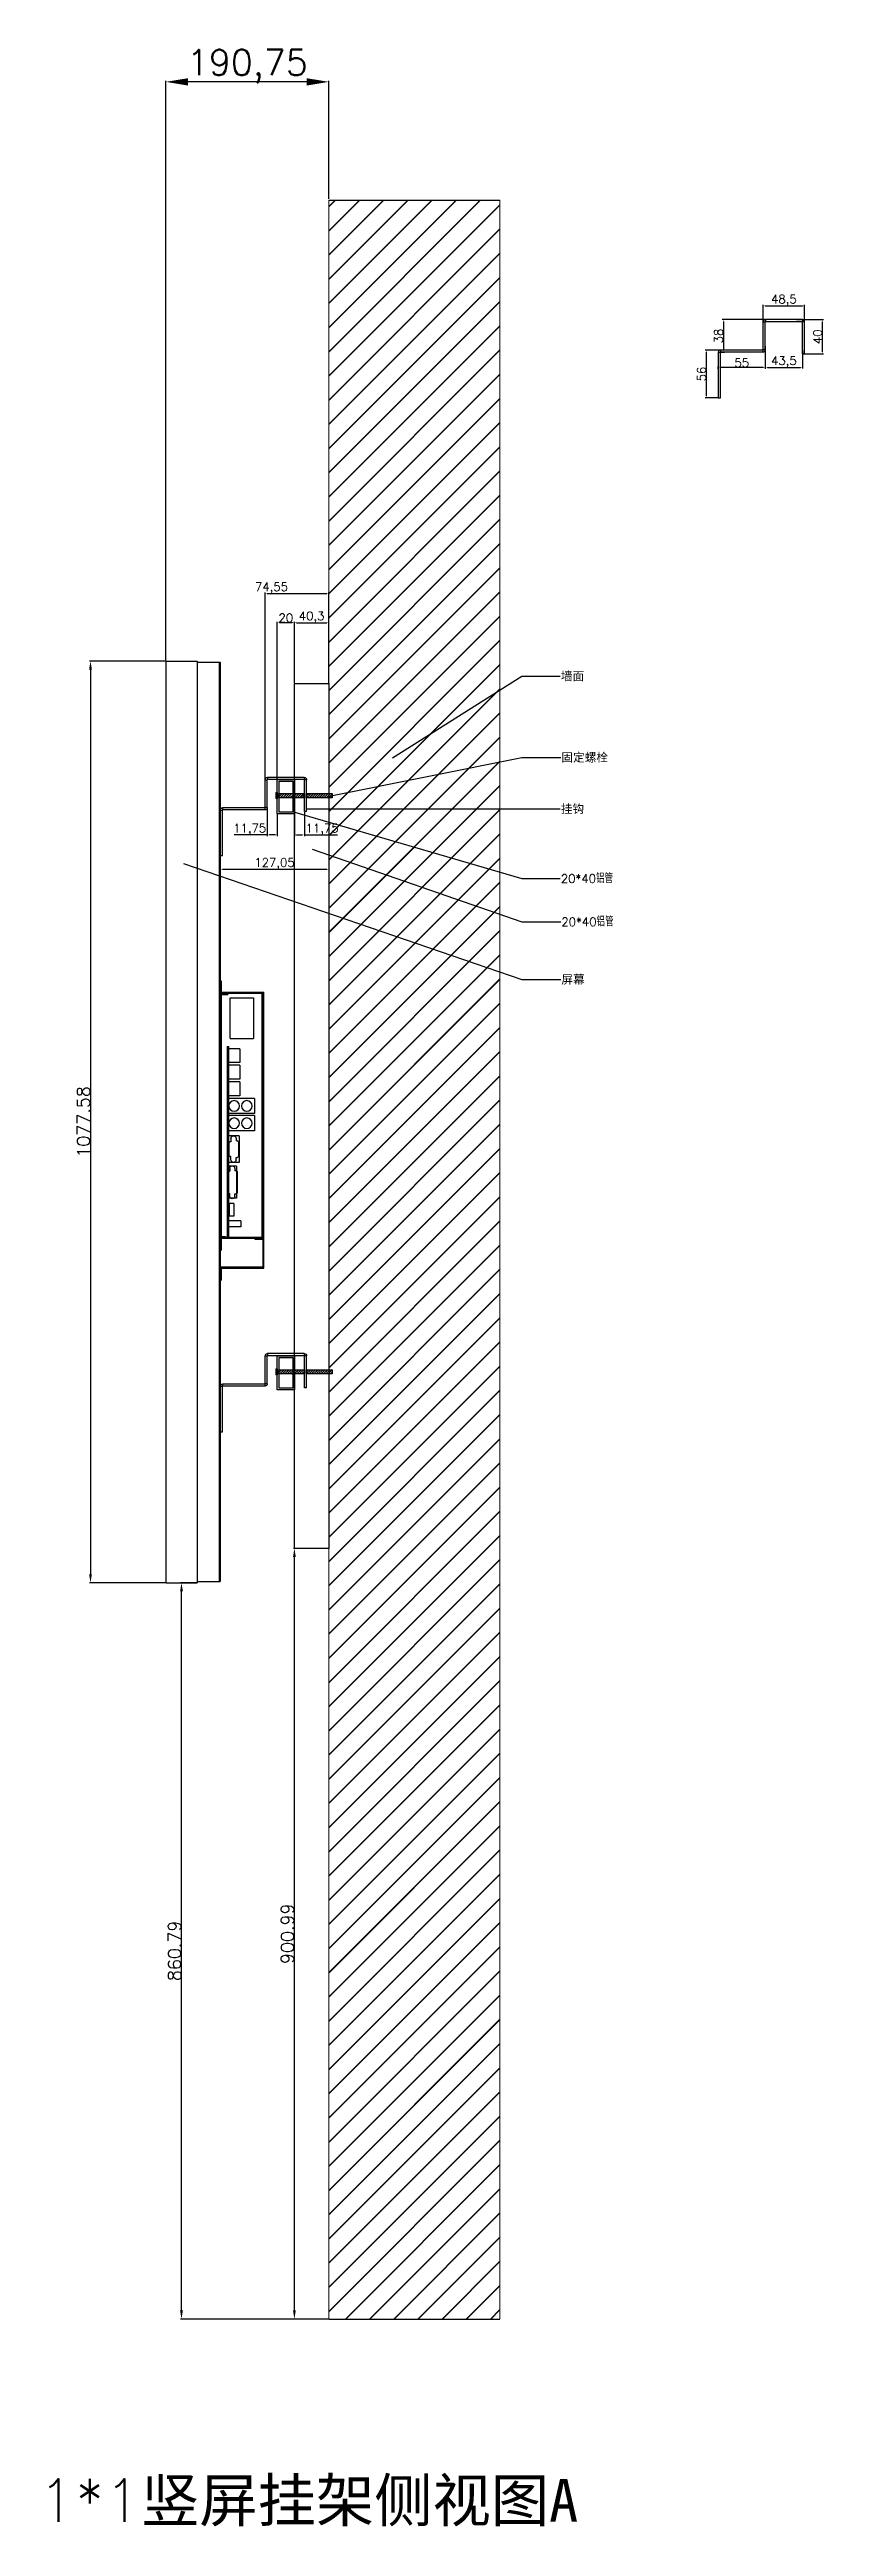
# Model space of a CAD drawing. Header units: millimetres. Extents: x 398 to 15426, y 306 to 4583.
# Drawn here: x 1292 to 2198, y 1043 to 3939 of the extents above; entities that cross this region are included whole.
import ezdxf

# ---------------------------------------------------------------- set-up
doc = ezdxf.new("R2010")
doc.units = ezdxf.units.MM
doc.layers.add('02___PRT_ALL_AXES', color=7, linetype='Continuous')
doc.layers.add('图框', color=7, linetype='Continuous')
doc.layers.add('dim（尺寸标注）', color=4, linetype='Continuous', lineweight=13)
doc.layers.add('粗实线', color=7, linetype='Continuous', lineweight=25)
doc.styles.get("Standard").update_dxf_attribs({"font": 'txt', "bigfont": 'gbcbig.shx'})
doc.dimstyles.new('ISO-25', dxfattribs={"dimtxt": 10, "dimasz": 2.5, "dimexe": 1.25, "dimexo": 0.625, "dimtad": 1, "dimtxsty": 'Standard', "dimcen": 2.5, "dimadec": 0, "dimazin": 0, "dimtfac": 1, "dimtmove": 0, "dimatfit": 3, "dimfxl": 1, "dimarcsym": 0})
doc.dimstyles.new('副本 ISO-25', dxfattribs={"dimtxt": 15, "dimasz": 10, "dimexe": 1.25, "dimexo": 0.625, "dimtad": 1, "dimdsep": 46, "dimtxsty": 'Standard', "dimcen": 2.5, "dimclrd": 4, "dimclre": 4, "dimclrt": 4, "dimadec": 0, "dimazin": 0, "dimtfac": 1, "dimtmove": 0, "dimatfit": 3, "dimfxl": 1, "dimarcsym": 0})

msp = doc.modelspace()

# ---------------------------------------------------------------- texts
at = {"color": 4, "char_height": 10, "attachment_point": 1}
for s, insert in [('{\\fSTSong|b0|i0|c134|p2;墙面}', (1890.268, 3210.99)), ('{\\fSimSun|b0|i0|c134|p2;固定螺栓}', (1890.893, 3116.047)), ('{\\fSimSun|b0|i0|c134|p2;挂钩}', (1890.268, 3055.825)), ('20*40铝管', (1890.268, 2974.356)), ('20*40铝管', (1890.893, 2923.767)), ('{\\fSimSun|b0|i0|c134|p2;屏幕}', (1890.893, 2856.424))]:
    msp.add_mtext(s, dxfattribs=dict(at, insert=insert))
at = {"insert": (1279.139, 1098.486), "char_height": 50, "width": 844.96559, "attachment_point": 1}
msp.add_mtext('1*1{\\fSimHei|b0|i0|c134|p2;竖屏挂架侧视图A}', dxfattribs=at)

# ---------------------------------------------------------------- blocks, each defined once
blk = doc.blocks.new('*D118')
at = {"layer": 'Defpoints', "color": 0}
for p in [(1428.1, 3900.8), (1618.8, 3763.3), (1428.1, 3223.7)]:
    blk.add_point(p, dxfattribs=at)
at = {"layer": 'dim（尺寸标注）', "color": 0, "lineweight": -2}
for p, q in [((1428.1, 3224.4), (1428.1, 3902)), ((1592.8, 3900.8), (1454.1, 3900.8)), ((1618.8, 3764), (1618.8, 3902))]:
    blk.add_line(p, q, dxfattribs=at)
at = {"layer": 'dim（尺寸标注）', "color": 0}
for points in [[(1454.1, 3905.1), (1454.1, 3896.5), (1428.1, 3900.8)], [(1592.8, 3905.1), (1592.8, 3896.5), (1618.8, 3900.8)]]:
    blk.add_solid(points, dxfattribs=at)
at = {"layer": 'dim（尺寸标注）', "color": 0, "lineweight": 13, "insert": (1523.5, 3918.9), "char_height": 30, "attachment_point": 5}
blk.add_mtext('190,75', dxfattribs=at)
blk = doc.blocks.new('hgdhgfdgdhgf')
at = {"color": 3, "linetype": 'Continuous'}
for p, q in [((-21743.6, 10461.8), (-21741.1, 10461.8)), ((-21743.6, 10424.5), (-21743.6, 10461.8)), ((-21741.1, 10424.5), (-21741.1, 10461.8)), ((-21740.9, 10464.5), (-21697.8, 10464.5)), ((-21740.9, 10464.5), (-21740.9, 10462)), ((-21740.9, 10462), (-21697.8, 10462)), ((-21697.8, 10464.5), (-21697.8, 10462)), ((-21695.1, 10461.8), (-21697.6, 10461.8)), ((-21697.6, 10429.2), (-21697.6, 10461.8)), ((-21695.1, 10429.2), (-21695.1, 10461.8)), ((-21697.6, 10429.2), (-21695.1, 10429.2)), ((-21694.9, 10429), (-21645.3, 10429)), ((-21694.9, 10426.5), (-21694.9, 10429)), ((-21694.9, 10426.5), (-21645.3, 10426.5)), ((-21645.3, 10429), (-21645.3, 10426.5)), ((-21642.6, 10426.3), (-21645.1, 10426.3)), ((-21645.1, 10373), (-21645.1, 10426.3)), ((-21743.6, 10424.5), (-21741.1, 10424.5))]:
    blk.add_line(p, q, dxfattribs=at)
for centre, radius, start, end in [((-21740.9, 10461.8), 2.7, 90, 180), ((-21740.9, 10461.8), 0.2, 90, 180), ((-21697.8, 10461.8), 2.7, 0, 90), ((-21697.8, 10461.8), 0.2, 0, 90), ((-21694.9, 10429.2), 2.7, 180, 270), ((-21694.9, 10429.2), 0.2, 180, 270), ((-21645.3, 10426.3), 2.7, 0, 90), ((-21645.3, 10426.3), 0.2, 0, 90)]:
    blk.add_arc(centre, radius, start, end, dxfattribs=at)
at = {"layer": '02___PRT_ALL_AXES', "color": 3, "linetype": 'Continuous'}
blk.add_line((-21642.6, 10373), (-21645.1, 10373), dxfattribs=at)
at = {"layer": '粗实线', "color": 3}
blk.add_line((-21642.6, 10426.3), (-21642.6, 10373), dxfattribs=at)
blk = doc.blocks.new('hgfdhhgh')
at = {"layer": '粗实线'}
for p in [(87.4, 302.1), (87.4, -371.6)]:
    blk.add_blockref('hgdhgfdgdhgf', p, dxfattribs=at)
blk = doc.blocks.new('gfsdgfgfsgg')
at = {"layer": '粗实线', "color": 1}
for p, q in [((-8243.3, 7890.3), (-8243.3, 7930.3)), ((-8243.3, 7930.3), (-8223.3, 7930.3)), ((-8241.3, 7892.3), (-8241.3, 7928.3)), ((-8241.3, 7928.3), (-8225.3, 7928.3)), ((-8225.3, 7928.3), (-8225.3, 7892.3)), ((-8223.3, 7930.3), (-8223.3, 7890.3)), ((-8223.3, 7890.3), (-8243.3, 7890.3)), ((-8225.3, 7892.3), (-8241.3, 7892.3))]:
    blk.add_line(p, q, dxfattribs=at)
blk = doc.blocks.new('*D205')
at = {"color": 0, "lineweight": -2}
for p, q in [((1544.3, 3085.7), (1544.3, 3303.8)), ((1546.8, 3302.6), (1616.3, 3302.6)), ((1618.8, 3198.7), (1618.8, 3303.8))]:
    blk.add_line(p, q, dxfattribs=at)
at = {"color": 0}
for points in [[(1546.8, 3303), (1546.8, 3302.2), (1544.3, 3302.6)], [(1616.3, 3303), (1616.3, 3302.2), (1618.8, 3302.6)]]:
    blk.add_solid(points, dxfattribs=at)
at = {"layer": 'Defpoints', "color": 0}
for p in [(1618.8, 3302.6), (1618.8, 3198.1), (1544.3, 3085)]:
    blk.add_point(p, dxfattribs=at)
at = {"color": 0, "insert": (1551.7, 3309), "char_height": 10, "attachment_point": 5}
blk.add_mtext('74,55', dxfattribs=at)
blk = doc.blocks.new('LL')
h = blk.add_hatch()
h.set_pattern_fill('JIS_LC_20A', color=256, scale=0.1, style=0)
h.paths.add_polyline_path([(2311.8, 2364.2), (2311.8, 2359.2), (2327.8, 2359.2), (2327.8, 2364.2)])
h.paths.add_polyline_path([(2329.8, 2364.2), (2329.8, 2359.2), (2341.6, 2359.2), (2341.6, 2364.2)])
h.paths.add_polyline_path([(2374.2, 2359.2), (2374.2, 2364.2), (2344.1, 2364.2), (2344.1, 2359.2)])
for p, q in [((2308.1, 2365.2), (2309.8, 2365.2)), ((2308.1, 2365.2), (2308.1, 2358.2)), ((2308.1, 2363), (2309.8, 2363)), ((2308.1, 2360.3), (2309.8, 2360.3)), ((2309.8, 2358.2), (2308.1, 2358.2)), ((2309.8, 2365.2), (2309.8, 2358.2)), ((2327.8, 2364.2), (2327.8, 2359.2)), ((2329.8, 2364.2), (2329.8, 2359.2)), ((2341.6, 2364.2), (2341.6, 2359.2)), ((2344.1, 2364.2), (2344.1, 2359.2)), ((2374.2, 2364.2), (2374.2, 2359.2))]:
    blk.add_line(p, q)
for points in [[(2311.8, 2364.2), (2327.8, 2364.2)], [(2311.8, 2359.2), (2311.8, 2364.2)], [(2327.8, 2359.2), (2311.8, 2359.2)], [(2329.8, 2364.2), (2341.6, 2364.2)], [(2341.6, 2359.2), (2329.8, 2359.2)], [(2344.1, 2364.2), (2374.2, 2364.2)], [(2374.2, 2359.2), (2344.1, 2359.2)]]:
    blk.add_lwpolyline(points)
blk = doc.blocks.new('*D209')
at = {"color": 0, "lineweight": -2}
for p, q in [((1546.8, 3051.8), (1546.8, 3019.1)), ((1558.5, 3044.6), (1558.5, 3019.1)), ((1546.8, 3020.4), (1508, 3020.4)), ((1556, 3020.4), (1549.3, 3020.4))]:
    blk.add_line(p, q, dxfattribs=at)
at = {"color": 0}
for points in [[(1549.3, 3020.8), (1549.3, 3020), (1546.8, 3020.4)], [(1556, 3020.8), (1556, 3020), (1558.5, 3020.4)]]:
    blk.add_solid(points, dxfattribs=at)
at = {"layer": 'Defpoints', "color": 0}
for p in [(1546.8, 3052.4), (1558.5, 3045.2), (1546.8, 3020.4)]:
    blk.add_point(p, dxfattribs=at)
at = {"color": 0, "insert": (1526.2, 3026.9), "char_height": 10, "attachment_point": 5}
blk.add_mtext('11,75', dxfattribs=at)
blk = doc.blocks.new('*D210')
at = {"color": 0, "lineweight": -2}
for p, q in [((1618.8, 3112.4), (1618.8, 2979)), ((1491.8, 3024.4), (1491.8, 2979)), ((1494.3, 2980.3), (1616.3, 2980.3))]:
    blk.add_line(p, q, dxfattribs=at)
at = {"color": 0}
for points in [[(1494.3, 2980.7), (1494.3, 2979.9), (1491.8, 2980.3)], [(1616.3, 2980.7), (1616.3, 2979.9), (1618.8, 2980.3)]]:
    blk.add_solid(points, dxfattribs=at)
at = {"layer": 'Defpoints', "color": 0}
for p in [(1618.8, 3113), (1491.8, 3025.1), (1618.8, 2980.3)]:
    blk.add_point(p, dxfattribs=at)
at = {"color": 0, "insert": (1555.3, 2986.7), "char_height": 10, "attachment_point": 5}
blk.add_mtext('127,05', dxfattribs=at)
blk = doc.blocks.new('*D211')
at = {"color": 0, "lineweight": -2}
for p, q in [((1578.5, 3044.6), (1578.5, 3019.1)), ((1590.3, 3047.1), (1590.3, 3019.1)), ((1581, 3020.4), (1587.8, 3020.4)), ((1590.3, 3020.4), (1629, 3020.4))]:
    blk.add_line(p, q, dxfattribs=at)
at = {"color": 0}
for points in [[(1581, 3020.8), (1581, 3020), (1578.5, 3020.4)], [(1587.8, 3020.8), (1587.8, 3020), (1590.3, 3020.4)]]:
    blk.add_solid(points, dxfattribs=at)
at = {"layer": 'Defpoints', "color": 0}
for p in [(1578.5, 3045.2), (1590.3, 3047.7), (1590.3, 3020.4)]:
    blk.add_point(p, dxfattribs=at)
at = {"color": 0, "insert": (1610.9, 3026.9), "char_height": 10, "attachment_point": 5}
blk.add_mtext('11,75', dxfattribs=at)
blk = doc.blocks.new('GG')
at = {"color": 3, "linetype": 'Continuous'}
for p, q in [((2878.3, 2376.6), (2880.8, 2376.6)), ((2878.3, 2344), (2878.3, 2376.6)), ((2880.8, 2344), (2880.8, 2376.6)), ((2924.1, 2379.3), (2881, 2379.3)), ((2881, 2379.3), (2881, 2376.8)), ((2924.1, 2376.8), (2881, 2376.8)), ((2924.1, 2379.3), (2924.1, 2376.8)), ((2926.8, 2376.6), (2924.3, 2376.6)), ((2924.3, 2339.3), (2924.3, 2376.6)), ((2926.8, 2339.3), (2926.8, 2376.6)), ((2825.8, 2341.1), (2828.3, 2341.1)), ((2828.3, 2287.8), (2828.3, 2341.1)), ((2878.1, 2343.8), (2828.5, 2343.8)), ((2828.5, 2343.8), (2828.5, 2341.3)), ((2878.1, 2341.3), (2828.5, 2341.3)), ((2878.1, 2341.3), (2878.1, 2343.8)), ((2880.8, 2344), (2878.3, 2344)), ((2926.8, 2339.3), (2924.3, 2339.3))]:
    blk.add_line(p, q, dxfattribs=at)
for centre, radius, start, end in [((2881, 2376.6), 2.7, 90, 180), ((2881, 2376.6), 0.2, 90, 180), ((2924.1, 2376.6), 2.7, 0, 90), ((2924.1, 2376.6), 0.2, 0, 90), ((2828.5, 2341.1), 2.7, 90, 180), ((2828.5, 2341.1), 0.2, 90, 180), ((2878.1, 2344), 2.7, 270, 0), ((2878.1, 2344), 0.2, 270, 0)]:
    blk.add_arc(centre, radius, start, end, dxfattribs=at)
at = {"layer": '02___PRT_ALL_AXES', "color": 3, "linetype": 'Continuous'}
blk.add_line((2825.8, 2287.8), (2828.3, 2287.8), dxfattribs=at)
at = {"layer": '粗实线', "color": 3}
blk.add_line((2825.8, 2341.1), (2825.8, 2287.8), dxfattribs=at)
blk = doc.blocks.new('*D126')
at = {"color": 0, "lineweight": -2}
for p, q in [((2165.8, 3622.8), (2197.6, 3622.8)), ((2196.3, 3585.3), (2196.3, 3620.3)), ((2174.2, 3582.8), (2197.6, 3582.8))]:
    blk.add_line(p, q, dxfattribs=at)
at = {"color": 0}
for points in [[(2195.9, 3620.3), (2196.7, 3620.3), (2196.3, 3622.8)], [(2195.9, 3585.3), (2196.7, 3585.3), (2196.3, 3582.8)]]:
    blk.add_solid(points, dxfattribs=at)
at = {"layer": 'Defpoints', "color": 0}
for p in [(2165.2, 3622.8), (2196.3, 3622.8), (2173.5, 3582.8)]:
    blk.add_point(p, dxfattribs=at)
at = {"color": 0, "insert": (2190.7, 3602.8), "char_height": 10, "attachment_point": 5, "rotation": 90}
blk.add_mtext('40', dxfattribs=at)
blk = doc.blocks.new('*D212')
at = {"color": 0, "lineweight": -2}
for p, q in [((2127, 3620.7), (2127, 3640.1)), ((2129.5, 3638.9), (2173, 3638.9)), ((2175.5, 3620.7), (2175.5, 3640.1))]:
    blk.add_line(p, q, dxfattribs=at)
at = {"color": 0}
for points in [[(2129.5, 3639.3), (2129.5, 3638.4), (2127, 3638.9)], [(2173, 3639.3), (2173, 3638.4), (2175.5, 3638.9)]]:
    blk.add_solid(points, dxfattribs=at)
at = {"layer": 'Defpoints', "color": 0}
for p in [(2127, 3620.1), (2175.5, 3638.9), (2175.5, 3620.1)]:
    blk.add_point(p, dxfattribs=at)
at = {"color": 0, "insert": (2151.3, 3645.3), "char_height": 10, "attachment_point": 5}
blk.add_mtext('48,5', dxfattribs=at)
blk = doc.blocks.new('*D213')
at = {"color": 0, "lineweight": -2}
for p, q in [((2129.5, 3586.8), (2129.5, 3565.7)), ((2132, 3566.9), (2170.5, 3566.9)), ((2173, 3586.8), (2173, 3565.7))]:
    blk.add_line(p, q, dxfattribs=at)
at = {"color": 0}
for points in [[(2132, 3567.4), (2132, 3566.5), (2129.5, 3566.9)], [(2170.5, 3567.4), (2170.5, 3566.5), (2173, 3566.9)]]:
    blk.add_solid(points, dxfattribs=at)
at = {"layer": 'Defpoints', "color": 0}
for p in [(2129.5, 3587.5), (2173, 3587.5), (2173, 3566.9)]:
    blk.add_point(p, dxfattribs=at)
at = {"color": 0, "insert": (2151.3, 3573.4), "char_height": 10, "attachment_point": 5}
blk.add_mtext('43,5', dxfattribs=at)
blk = doc.blocks.new('*D214')
at = {"color": 0, "lineweight": -2}
for p, q in [((2129.5, 3591.9), (2129.5, 3565.5)), ((2074.5, 3565.2), (2074.5, 3568)), ((2127, 3566.8), (2077, 3566.8))]:
    blk.add_line(p, q, dxfattribs=at)
at = {"color": 0}
for points in [[(2077, 3567.2), (2077, 3566.4), (2074.5, 3566.8)], [(2127, 3567.2), (2127, 3566.4), (2129.5, 3566.8)]]:
    blk.add_solid(points, dxfattribs=at)
at = {"layer": 'Defpoints', "color": 0}
for p in [(2129.5, 3592.6), (2074.5, 3566.8), (2074.5, 3564.6)]:
    blk.add_point(p, dxfattribs=at)
at = {"color": 0, "insert": (2102, 3572.4), "char_height": 10, "attachment_point": 5}
blk.add_mtext('55', dxfattribs=at)
blk = doc.blocks.new('*D215')
at = {"color": 0, "lineweight": -2}
for p, q in [((2129.1, 3622.8), (2079.2, 3622.8)), ((2080.5, 3620.3), (2080.5, 3587.3)), ((2077.9, 3584.8), (2081.7, 3584.8))]:
    blk.add_line(p, q, dxfattribs=at)
at = {"color": 0}
for points in [[(2080, 3620.3), (2080.9, 3620.3), (2080.5, 3622.8)], [(2080, 3587.3), (2080.9, 3587.3), (2080.5, 3584.8)]]:
    blk.add_solid(points, dxfattribs=at)
at = {"layer": 'Defpoints', "color": 0}
for p in [(2129.7, 3622.8), (2077.2, 3584.8), (2080.5, 3584.8)]:
    blk.add_point(p, dxfattribs=at)
at = {"color": 0, "insert": (2074.8, 3603.8), "char_height": 10, "attachment_point": 5, "rotation": 90}
blk.add_mtext('38', dxfattribs=at)
blk = doc.blocks.new('*D216')
at = {"color": 0, "lineweight": -2}
for p, q in [((2078.9, 3587.3), (2059.2, 3587.3)), ((2060.4, 3584.8), (2060.4, 3533.8)), ((2073.9, 3531.3), (2059.2, 3531.3))]:
    blk.add_line(p, q, dxfattribs=at)
at = {"color": 0}
for points in [[(2060, 3584.8), (2060.8, 3584.8), (2060.4, 3587.3)], [(2060, 3533.8), (2060.8, 3533.8), (2060.4, 3531.3)]]:
    blk.add_solid(points, dxfattribs=at)
at = {"layer": 'Defpoints', "color": 0}
for p in [(2079.5, 3587.3), (2060.4, 3531.3), (2074.5, 3531.3)]:
    blk.add_point(p, dxfattribs=at)
at = {"color": 0, "insert": (2054.8, 3559.3), "char_height": 10, "attachment_point": 5, "rotation": 90}
blk.add_mtext('56', dxfattribs=at)
blk = doc.blocks.new('*D217')
at = {"color": 0, "lineweight": -2}
for p, q in [((1578.5, 3198.1), (1578.5, 3269.7)), ((1581, 3268.5), (1616.3, 3268.5)), ((1618.8, 3198.1), (1618.8, 3269.7))]:
    blk.add_line(p, q, dxfattribs=at)
at = {"color": 0}
for points in [[(1581, 3268.9), (1581, 3268.1), (1578.5, 3268.5)], [(1616.3, 3268.9), (1616.3, 3268.1), (1618.8, 3268.5)]]:
    blk.add_solid(points, dxfattribs=at)
at = {"layer": 'Defpoints', "color": 0}
for p in [(1618.8, 3268.5), (1578.5, 3197.5), (1618.8, 3197.5)]:
    blk.add_point(p, dxfattribs=at)
at = {"color": 0, "insert": (1598.7, 3274.9), "char_height": 10, "attachment_point": 5}
blk.add_mtext('40,3', dxfattribs=at)
blk = doc.blocks.new('hgfdhgfdhgfd')
at = {"color": 7, "linetype": 'Continuous'}
for p, q in [((-22082.7, 10156.8), (-22082.7, 10106.8)), ((-22082.7, 10156.8), (-21760.2, 10156.8)), ((-22081.7, 10155.8), (-22081.7, 10105.8)), ((-22081.7, 10155.8), (-22049.2, 10155.8)), ((-22049.2, 10155.8), (-22049.2, 10146.8)), ((-22049.2, 10146.8), (-22048.2, 10146.8)), ((-22048.2, 10156.8), (-22048.2, 10105.8)), ((-22047.2, 10155.8), (-22047.2, 10106.8)), ((-22047.2, 10155.8), (-21761.2, 10155.8)), ((-22046.7, 10105.8), (-22046.7, 10155.8)), ((-22046.7, 10154.8), (-21761.7, 10154.8)), ((-21766.7, 10144.8), (-21814.2, 10144.8)), ((-21814.2, 10117.3), (-21814.2, 10144.8)), ((-21766.7, 10117.3), (-21766.7, 10144.8)), ((-21761.7, 10155.8), (-21761.7, 10105.8)), ((-21761.2, 10155.8), (-21761.2, 10106.8)), ((-21760.2, 10105.8), (-21760.2, 10156.8)), ((-22096.7, 10106.8), (-22096.7, 10105.8)), ((-22096.7, 10106.8), (-22082.7, 10106.8)), ((-22061.7, 10105.8), (-22061.7, 10106.8)), ((-21746.7, 10106.8), (-22061.7, 10106.8)), ((-22045.7, 10111.8), (-22046.7, 10111.8)), ((-22045.7, 10106.8), (-22045.7, 10111.8)), ((-21814.2, 10117.3), (-21766.7, 10117.3)), ((-21761.7, 10114.8), (-21762.7, 10114.8)), ((-21762.7, 10106.8), (-21762.7, 10114.8)), ((-21746.7, 10105.8), (-21746.7, 10106.8)), ((-22450.5, 10042.1), (-22450.5, 10078.8)), ((-21373, 10078.8), (-22450.5, 10078.8)), ((-21373, 10042.1), (-21373, 10078.8)), ((-21373, 10042.1), (-22450.5, 10042.1))]:
    blk.add_line(p, q, dxfattribs=at)
at = {"color": 1, "linetype": 'Continuous'}
for p, q in [((-21922.1, 10145.8), (-21922.1, 10115.3)), ((-21904.4, 10145.8), (-21922.1, 10145.8)), ((-21904.4, 10145.8), (-21904.4, 10115.3)), ((-21901.9, 10145.8), (-21901.9, 10115.3)), ((-21884.2, 10145.8), (-21901.9, 10145.8)), ((-21884.2, 10145.8), (-21884.2, 10115.3)), ((-22045.7, 10113.8), (-22045.7, 10115.3)), ((-21823.7, 10115.3), (-22045.7, 10115.3)), ((-21823.7, 10113.8), (-22045.7, 10113.8)), ((-22034.6, 10129.8), (-22034.6, 10115.3)), ((-22027.6, 10129.8), (-22034.6, 10129.8)), ((-22027.6, 10129.8), (-22027.6, 10115.3)), ((-22022.1, 10121.8), (-22022.1, 10116.3)), ((-22007.1, 10121.8), (-22022.1, 10121.8)), ((-22007.1, 10116.3), (-22022.1, 10116.3)), ((-22007.1, 10121.8), (-22007.1, 10116.3)), ((-22001.1, 10124.8), (-22001.1, 10115.3)), ((-21963.6, 10124.8), (-22001.1, 10124.8)), ((-21998.6, 10122.8), (-21995.9, 10122.8)), ((-21998.6, 10116.8), (-21995.4, 10116.8)), ((-21995.9, 10122.8), (-21996, 10123.9)), ((-21995.4, 10115.5), (-21995.4, 10116.8)), ((-21970.3, 10125.5), (-21994.5, 10125.5)), ((-21970.4, 10114.5), (-21994.4, 10114.5)), ((-21969.4, 10115.5), (-21969.4, 10116.8)), ((-21966.1, 10116.8), (-21969.4, 10116.8)), ((-21968.8, 10123.9), (-21968.9, 10122.8)), ((-21966.1, 10122.8), (-21968.9, 10122.8)), ((-21963.6, 10124.8), (-21963.6, 10115.3)), ((-21959.1, 10127.8), (-21959.1, 10115.3)), ((-21928.1, 10127.8), (-21959.1, 10127.8)), ((-21956.1, 10124.3), (-21953.4, 10124.3)), ((-21956.1, 10118.3), (-21952.2, 10118.3)), ((-21953.4, 10124.3), (-21953.5, 10125.4)), ((-21952.2, 10118.3), (-21952.1, 10117)), ((-21935.3, 10127), (-21952, 10127)), ((-21936.2, 10116), (-21951.1, 10116)), ((-21935.1, 10118.3), (-21935.2, 10117)), ((-21931.1, 10118.3), (-21935.1, 10118.3)), ((-21933.8, 10125.4), (-21933.9, 10124.3)), ((-21931.1, 10124.3), (-21933.9, 10124.3)), ((-21928.1, 10127.8), (-21928.1, 10115.3)), ((-21881.2, 10128.8), (-21881.2, 10115.3)), ((-21865, 10128.8), (-21881.2, 10128.8)), ((-21865, 10128.8), (-21865, 10115.3)), ((-21845.6, 10128.8), (-21861.8, 10128.8)), ((-21861.8, 10128.8), (-21861.8, 10115.3)), ((-21845.6, 10128.8), (-21845.6, 10115.3)), ((-21826.2, 10128.8), (-21842.4, 10128.8)), ((-21842.4, 10128.8), (-21842.4, 10115.3)), ((-21826.2, 10128.8), (-21826.2, 10115.3)), ((-21823.7, 10113.8), (-21823.7, 10115.3))]:
    blk.add_line(p, q, dxfattribs=at)
at = {"color": 3, "linetype": 'Continuous'}
for p, q in [((-22449.2, 10078.8), (-22449.2, 10105.8)), ((-21374.3, 10105.8), (-22449.2, 10105.8)), ((-21374.3, 10104.4), (-22449.2, 10104.4)), ((-21374.3, 10078.8), (-21374.3, 10105.8))]:
    blk.add_line(p, q, dxfattribs=at)
at = {"color": 1, "linetype": 'Continuous'}
for centre in [(-21913.3, 10136.9), (-21893.1, 10136.9), (-21913.3, 10122), (-21893.1, 10122)]:
    blk.add_circle(centre, 6.2, dxfattribs=at)
for centre, radius, start, end in [((-21998.6, 10119.8), 3, 90, 270), ((-21994.5, 10124), 1.5, 90, 185.1944), ((-21994.4, 10115.5), 1, 180, 270), ((-21970.4, 10115.5), 1, 270, 0), ((-21970.3, 10124), 1.5, 354.8056, 90), ((-21966.1, 10119.8), 3, 270, 90), ((-21956.1, 10121.3), 3, 90, 270), ((-21952, 10125.5), 1.5, 90, 185.1944), ((-21951.1, 10117), 1, 184.0327, 270), ((-21936.2, 10117), 1, 270, 355.9673), ((-21935.3, 10125.5), 1.5, 354.8056, 90), ((-21931.1, 10121.3), 3, 270, 90)]:
    blk.add_arc(centre, radius, start, end, dxfattribs=at)
at = {"layer": '02___PRT_ALL_AXES', "color": 7, "linetype": 'Continuous'}
for p, q in [((-22082.7, 10106.8), (-22082.7, 10156.8)), ((-22096.7, 10105.8), (-22096.7, 10106.8)), ((-22082.7, 10106.8), (-22096.7, 10106.8)), ((-21746.7, 10106.8), (-21760.2, 10106.8)), ((-21746.7, 10105.8), (-21746.7, 10106.8))]:
    blk.add_line(p, q, dxfattribs=at)
blk = doc.blocks.new('*D223')
at = {"color": 4, "lineweight": -2}
for p, q in [((1427.5, 3223.7), (1338.7, 3223.7)), ((1340, 3213.7), (1340, 2156.1)), ((1427.5, 2146.1), (1338.7, 2146.1))]:
    blk.add_line(p, q, dxfattribs=at)
at = {"color": 4}
for points in [[(1338.3, 3213.7), (1341.6, 3213.7), (1340, 3223.7)], [(1338.3, 2156.1), (1341.6, 2156.1), (1340, 2146.1)]]:
    blk.add_solid(points, dxfattribs=at)
at = {"layer": 'Defpoints', "color": 0}
for p in [(1428.1, 3223.7), (1340, 2146.1), (1428.1, 2146.1)]:
    blk.add_point(p, dxfattribs=at)
at = {"color": 4, "insert": (1331.8, 2684.9), "char_height": 15, "attachment_point": 5, "rotation": 90}
blk.add_mtext('1077.58', dxfattribs=at)
blk = doc.blocks.new('*D224')
at = {"color": 4, "lineweight": -2}
for p, q in [((1464.2, 2146.1), (1445.2, 2146.1)), ((1446.4, 1295.4), (1446.4, 2136.1)), ((1618.2, 1285.4), (1445.2, 1285.4))]:
    blk.add_line(p, q, dxfattribs=at)
at = {"color": 4}
for points in [[(1444.8, 2136.1), (1448.1, 2136.1), (1446.4, 2146.1)], [(1444.8, 1295.4), (1448.1, 1295.4), (1446.4, 1285.4)]]:
    blk.add_solid(points, dxfattribs=at)
at = {"layer": 'Defpoints', "color": 0}
for p in [(1446.4, 2146.1), (1464.8, 2146.1), (1618.8, 1285.4)]:
    blk.add_point(p, dxfattribs=at)
at = {"color": 4, "insert": (1438.3, 1715.8), "char_height": 15, "attachment_point": 5, "rotation": 90}
blk.add_mtext('860.79', dxfattribs=at)
blk = doc.blocks.new('*D225')
at = {"color": 4, "lineweight": -2}
for p, q in [((1618.2, 2186.3), (1577.3, 2186.3)), ((1578.5, 1295.4), (1578.5, 2176.3)), ((1618.2, 1285.4), (1577.3, 1285.4))]:
    blk.add_line(p, q, dxfattribs=at)
at = {"color": 4}
for points in [[(1576.9, 2176.3), (1580.2, 2176.3), (1578.5, 2186.3)], [(1576.9, 1295.4), (1580.2, 1295.4), (1578.5, 1285.4)]]:
    blk.add_solid(points, dxfattribs=at)
at = {"layer": 'Defpoints', "color": 0}
for p in [(1578.5, 2186.3), (1618.8, 2186.3), (1618.8, 1285.4)]:
    blk.add_point(p, dxfattribs=at)
at = {"color": 4, "insert": (1570.4, 1735.8), "char_height": 15, "attachment_point": 5, "rotation": 90}
blk.add_mtext('900.99', dxfattribs=at)
blk = doc.blocks.new('*D226')
at = {"color": 0, "lineweight": -2}
for p, q in [((1558.5, 3085.9), (1558.5, 3269.7)), ((1576, 3268.5), (1561, 3268.5)), ((1578.5, 3269.1), (1578.5, 3269.7))]:
    blk.add_line(p, q, dxfattribs=at)
at = {"color": 0}
for points in [[(1561, 3268.9), (1561, 3268.1), (1558.5, 3268.5)], [(1576, 3268.9), (1576, 3268.1), (1578.5, 3268.5)]]:
    blk.add_solid(points, dxfattribs=at)
at = {"layer": 'Defpoints', "color": 0}
for p in [(1558.5, 3268.5), (1578.5, 3268.5), (1558.5, 3085.2)]:
    blk.add_point(p, dxfattribs=at)
at = {"color": 0, "insert": (1568.5, 3274.1), "char_height": 10, "attachment_point": 5}
blk.add_mtext('20', dxfattribs=at)
blk = doc.blocks.new('TK')
at = {"layer": '图框'}
blk.add_lwpolyline([(7176.7, -904.8), (1128.7, -904.8), (1128.7, 3372), (7176.7, 3372), (7176.7, -904.8)], dxfattribs=at)
blk.add_lwpolyline([(7067, -795), (1238.5, -795), (1238.5, 3262.2), (7067, 3262.2)], close=True, dxfattribs=at)

# ---------------------------------------------------------------- dimensions: what is measured, and where the dimension line sits
for base, p1, p2, picture, middle in [((2175.53, 3638.861), (2127.03, 3620.069), (2175.53, 3620.069), '*D212', (2151.28, 3645.32)), ((2074.53, 3566.786), (2129.53, 3592.57), (2074.53, 3564.558), '*D214', (2102.03, 3572.411)), ((2173.03, 3566.95), (2129.53, 3587.469), (2173.03, 3587.469), '*D213', (2151.28, 3573.408)), ((1558.543, 3268.473), (1578.543, 3268.473), (1558.543, 3085.236), '*D226', (1568.543, 3274.098)), ((1546.793, 3020.399), (1558.543, 3045.236), (1546.793, 3052.436), '*D209', (1526.168, 3026.857)), ((1590.293, 3020.399), (1578.543, 3045.236), (1590.293, 3047.736), '*D211', (1610.918, 3026.857))]:
    dim = msp.add_linear_dim(base=base, p1=p1, p2=p2, dimstyle='ISO-25')
    dim.commit()
    dim.dimension.update_dxf_attribs({"geometry": picture, "text_midpoint": middle})
dim = msp.add_linear_dim(base=(2080.457, 3584.769), p1=(2129.73, 3622.769), p2=(2077.23, 3584.769), angle=90, dimstyle='ISO-25')
dim.commit()
dim.dimension.update_dxf_attribs({"geometry": '*D215', "text_midpoint": (2080.457, 3603.769), "dimtype": 160})
for base, p1, p2, dimstyle, picture, middle in [((2196.319, 3622.769), (2173.53, 3582.769), (2165.174, 3622.769), 'ISO-25', '*D126', (2190.694, 3602.769)), ((2060.418, 3531.269), (2079.483, 3587.269), (2074.53, 3531.269), 'ISO-25', '*D216', (2054.793, 3559.269)), ((1339.968, 2146.146), (1428.093, 3223.726), (1428.093, 2146.146), '副本 ISO-25', '*D223', (1331.843, 2684.936)), ((1578.543, 2186.343), (1618.843, 1285.356), (1618.843, 2186.343), '副本 ISO-25', '*D225', (1570.418, 1735.849)), ((1446.443, 2146.146), (1618.843, 1285.356), (1464.793, 2146.146), '副本 ISO-25', '*D224', (1438.318, 1715.751))]:
    dim = msp.add_linear_dim(base=base, p1=p1, p2=p2, angle=90, dimstyle=dimstyle)
    dim.commit()
    dim.dimension.update_dxf_attribs({"geometry": picture, "text_midpoint": middle})
at = {"color": 4}
dim = msp.add_linear_dim(base=(1618.843, 3302.583), p1=(1544.293, 3085.036), p2=(1618.843, 3198.085), dimstyle='ISO-25', dxfattribs=at)
dim.commit()
dim.dimension.update_dxf_attribs({"geometry": '*D205', "text_midpoint": (1551.668, 3302.583), "dimtype": 160})
for base, p1, p2, picture, middle in [((1618.843, 3268.473), (1578.543, 3197.46), (1618.843, 3197.46), '*D217', (1598.693, 3268.473)), ((1618.843, 2980.269), (1491.793, 3025.052), (1618.843, 3113.034), '*D210', (1555.318, 2980.269))]:
    dim = msp.add_linear_dim(base=base, p1=p1, p2=p2, dimstyle='ISO-25')
    dim.commit()
    dim.dimension.update_dxf_attribs({"geometry": picture, "text_midpoint": middle, "dimtype": 160})
at = {"layer": 'dim（尺寸标注）', "lineweight": 13}
dim = msp.add_linear_dim(base=(1428.093, 3900.785), p1=(1618.843, 3763.343), p2=(1428.093, 3223.726), dimstyle='ISO-25', override={"dimscale": 1, "dimtxt": 30, "dimasz": 26, "dimcen": 0, "dimfxl": 0.05}, dxfattribs=at)
dim.commit()
dim.dimension.update_dxf_attribs({"geometry": '*D118', "text_midpoint": (1523.468, 3918.91)})

# ---------------------------------------------------------------- hatches: boundary and pattern name
h = msp.add_hatch()
h.set_pattern_fill('JIS_LC_20', color=256, style=0)
h.set_pattern_definition([(45, (-751.294, 1243.519), (-14.14214, 14.14214), []), (45, (-750.894, 1243.519), (-14.14214, 14.14214), [])])
h.paths.add_polyline_path([(1818.843, 3762.516), (1618.843, 3762.516), (1618.843, 1285.356), (1818.843, 1285.356)])

# ---------------------------------------------------------------- linework, layer by layer
for p, q in [((1618.843, 3762.516), (1818.843, 3762.516)), ((1618.843, 1285.356), (1818.843, 1285.356))]:
    msp.add_line(p, q)
at = {"color": 2}
for p, q in [((1578.543, 3197.46), (1618.843, 3197.46)), ((1578.543, 2186.343), (1578.543, 3197.46)), ((1618.843, 3197.46), (1618.842, 2186.343)), ((1618.842, 2186.343), (1578.543, 2186.343))]:
    msp.add_line(p, q, dxfattribs=at)
at = {"layer": '粗实线', "lineweight": 13}
for p, q in [((1618.843, 1285.356), (1618.843, 3762.516)), ((1818.843, 1285.356), (1818.843, 3762.516)), ((1578.543, 3197.46), (1578.543, 3268.056))]:
    msp.add_line(p, q, dxfattribs=at)

# ---------------------------------------------------------------- block references
for name, p in [('TK', (-730.644, 1210.765)), ('GG', (-751.294, 1243.519)), ('LL', (-751.294, 704.729)), ('LL', (-751.294, 31.029))]:
    msp.add_blockref(name, p)
at = {"layer": '粗实线', "xscale": -1, "rotation": 270}
msp.add_blockref('hgfdhgfdhgfd', (-8613.992, 24596.678), dxfattribs=at)
at = {"layer": '粗实线', "lineweight": 13, "xscale": -1}
msp.add_blockref('hgfdhhgh', (-20063.363, -7678.889), dxfattribs=at)
at = {"layer": '粗实线', "lineweight": 13}
for p in [(9801.828, -4845.098), (9801.828, -5518.798)]:
    msp.add_blockref('gfsdgfgfsgg', p, dxfattribs=at)

msp.set_redraw_order([(e.dxf.handle, doc.entitydb.next_handle()) for e in msp.query("TEXT MTEXT ATTDEF DIMENSION ARC_DIMENSION")])  # texts and dimensions are drawn at this point

# ---------------------------------------------------------------- leaders
at = {"annotation_type": 0, "has_hookline": 1, "hookline_direction": 0}
for points, text_width in [([(1693.182, 3110.669), (1844.792, 3205.99), (1889.643, 3205.99)], 27.43), ([(1622.924, 3066.386), (1844.792, 3111.047), (1890.268, 3111.047)], 54.749), ([(1577.543, 3047.236), (1844.792, 2969.356), (1889.643, 2969.356)], 74.488), ([(1591.793, 3050.825), (1844.792, 3050.825), (1889.643, 3050.825)], 27.263), ([(1448.715, 2987.12), (1844.792, 2851.424), (1890.268, 2851.424)], 27.318), ([(1599.187, 3003.58), (1844.792, 2918.767), (1890.268, 2918.767)], 74.488)]:
    msp.add_leader(points, dimstyle='ISO-25', override={"dimgap": 0.625, "dimtad": 0}, dxfattribs=dict(at, text_width=text_width))

doc.saveas('drawing.dxf')
